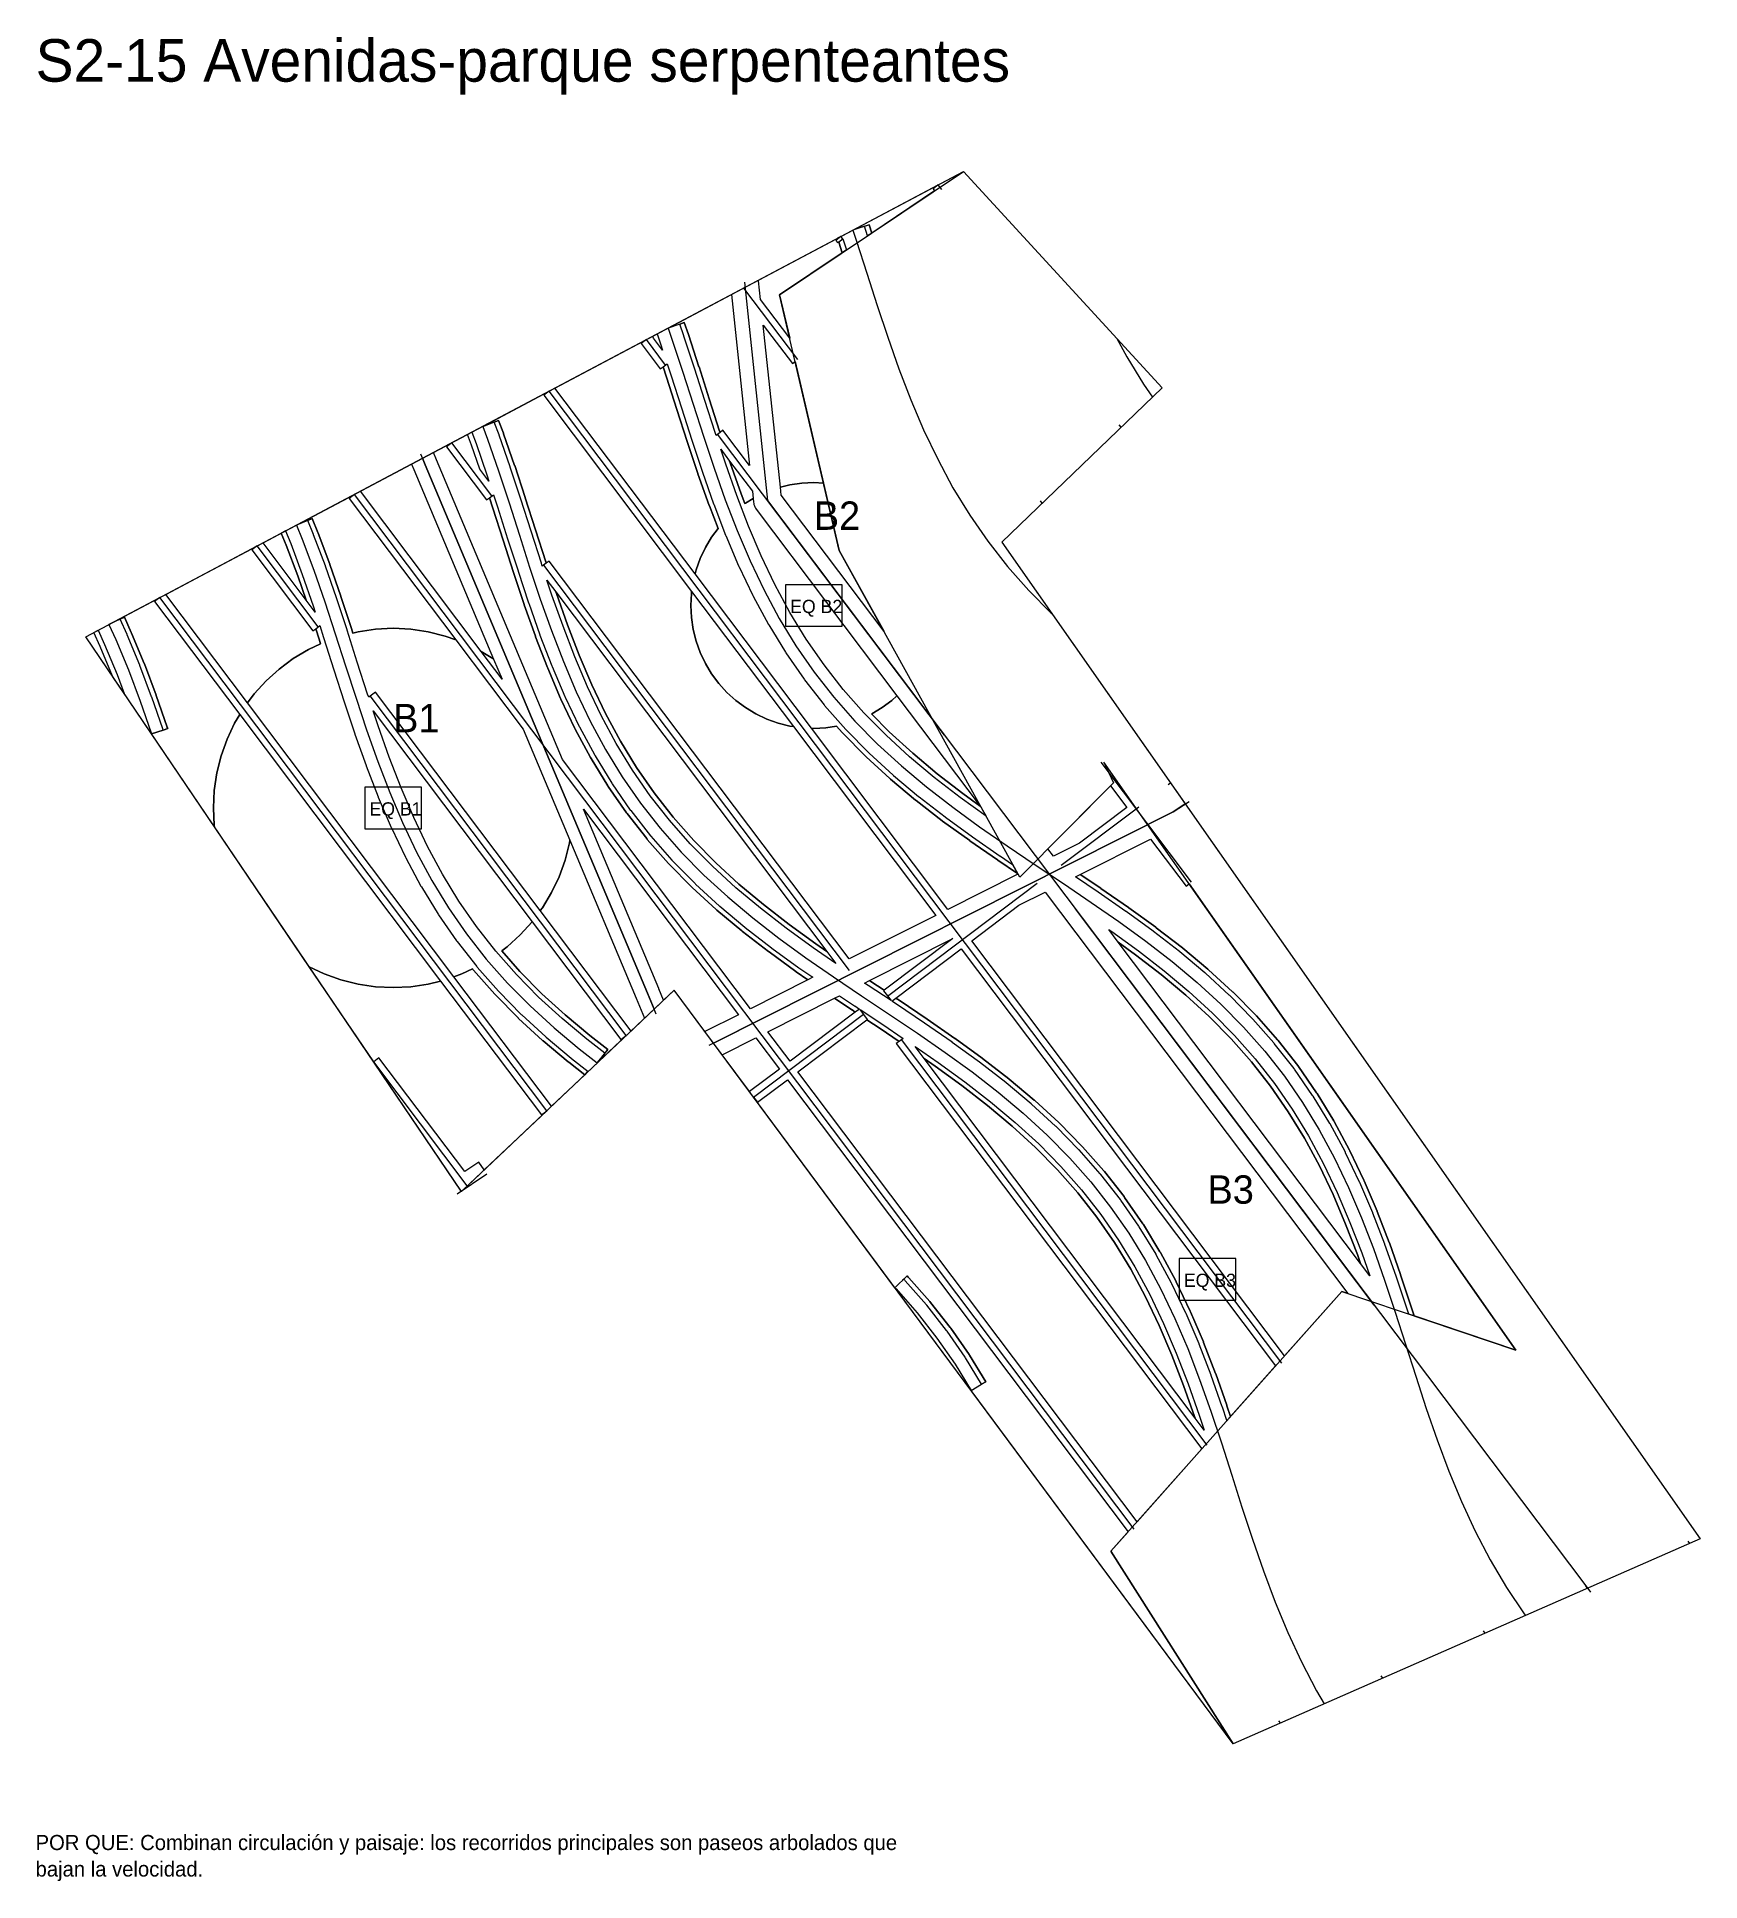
# Model space of a CAD drawing. Header units: metres. Extents: x 3873 to 16340, y -5213 to 3289.
# Drawn here: x 14581 to 16340, y -3113 to -1163 of the extents above; entities that cross this region are included whole.
import ezdxf

# ---------------------------------------------------------------- set-up
doc = ezdxf.new("R2010")
doc.units = ezdxf.units.M
for name, color, linetype, lineweight, plot in [('EQUIPAMIENTO', 5, 'Continuous', 0, False), ('LIMITE-INTERVENCION', 30, 'Continuous', 0, False), ('MANZANAS-PROPUESTAS', 33, 'Continuous', 0, False), ('SECTORES', 1, 'Continuous', 0, False), ('TEXTO', 7, 'Continuous', 0, False), ('VERDE-OBLIGATORIO', 3, 'Continuous', 0, False), ('VERDE-PROPUESTO', 82, 'Continuous', 0, False), ('VIA-BOULEVARD', 30, 'Continuous', 0, False), ('VIA-PRIMARIA', 1, 'Continuous', 0, False), ('VIA-TERCIARIA', 9, 'Continuous', 0, False)]:
    doc.layers.add(name, color=color, linetype=linetype, lineweight=lineweight, plot=plot)

msp = doc.modelspace()

# ---------------------------------------------------------------- texts
at = {"layer": 'EQUIPAMIENTO'}
for s, p in [('EQ B2', (15377.8, -1771.9)), ('EQ B1', (14933, -1986)), ('EQ B3', (15794.1, -2484.5))]:
    msp.add_text(s, height=14, dxfattribs=at).set_placement(p)
at = {"layer": 'SECTORES'}
for s, p in [('B2', (15402.8, -1683.9)), ('B1', (14958, -1898)), ('B3', (15819.1, -2396.5))]:
    msp.add_text(s, height=30, dxfattribs=at).set_placement(p)
at = {"layer": 'TEXTO'}
for s, height, p in [('S2-15 Avenidas-parque serpenteantes', 45, (14580, -1210)), ('POR QUE: Combinan circulación y paisaje: los recorridos principales son paseos arbolados que', 16, (14580, -3080)), ('bajan la velocidad.', 16, (14580, -3108))]:
    msp.add_text(s, height=height, dxfattribs=at).set_placement(p)

# ---------------------------------------------------------------- linework, layer by layer
at = {"layer": 'EQUIPAMIENTO'}
for points in [[(15372.8, -1785.9), (15432.8, -1785.9), (15432.8, -1741.9), (15372.8, -1741.9), (15372.8, -1785.9)], [(14928, -2000), (14988, -2000), (14988, -1956), (14928, -1956), (14928, -2000)], [(15789.1, -2498.5), (15849.1, -2498.5), (15849.1, -2454.5), (15789.1, -2454.5), (15789.1, -2498.5)]]:
    msp.add_lwpolyline(points, close=True, dxfattribs=at)
at = {"layer": 'LIMITE-INTERVENCION'}
msp.add_lwpolyline([(14633, -1797), (15561, -1305), (15771.2, -1533.6), (15601.5, -1696.8), (16340, -2751), (15846.2, -2967.6), (15255.3, -2170.6), (15030.2, -2383.5), (14633, -1797)], close=True, dxfattribs=at)
at = {"layer": 'MANZANAS-PROPUESTAS'}
for points in [[(15528.9, -1323.3), (15530.5, -1325.4), (15464.1, -1370), (15461.3, -1361.3), (15444.2, -1366.9), (15534.5, -1319.1), (15528.9, -1323.3)], [(15431.6, -1373.6), (15428, -1375.5), (15428.2, -1376.1), (15426, -1377.8), (15427.8, -1380.2), (15429.3, -1379.2), (15430.9, -1384.1), (15433, -1390.8), (15366.7, -1435.3), (15377.4, -1481.1), (15346.6, -1440.2), (15344.5, -1420.5), (15342.9, -1420.6), (15431.6, -1373.6), (15431.6, -1373.6)], [(15335, -1616), (15306.8, -1578.5), (15303.7, -1580.8), (15303.2, -1579.4), (15292.3, -1545.5), (15281.5, -1511.5), (15281.4, -1511.4), (15270.3, -1477.5), (15270.2, -1477.3), (15265.8, -1464.6), (15261.1, -1466.3), (15248.8, -1470.5), (15315.9, -1435), (15335, -1616)], [(15349.4, -1467.3), (15380.2, -1508.1), (15383.2, -1505.9), (15413.2, -1634.4), (15402.8, -1633.9), (15390.1, -1634.5), (15377.5, -1636.4), (15367.6, -1638.8), (15349.4, -1467.3)], [(15220.2, -1486.9), (15240.5, -1513.8), (15243.6, -1511.5), (15247.2, -1522.5), (15258.1, -1556.5), (15258.1, -1556.5), (15269, -1590.5), (15269.1, -1590.6), (15280.3, -1624.4), (15280.4, -1624.7), (15292.2, -1658), (15292.4, -1658.5), (15301.6, -1682.4), (15294.7, -1691.6), (15288.2, -1702.6), (15282.7, -1714.1), (15278.4, -1726.1), (15277.3, -1730.5), (15129.2, -1533.9), (15225.8, -1482.7), (15220.2, -1486.9)], [(15117.3, -1541.5), (15273.7, -1749), (15273.4, -1751.1), (15272.8, -1763.9), (15273.4, -1776.6), (15275.3, -1789.2), (15278.4, -1801.6), (15282.7, -1813.6), (15288.2, -1825.1), (15294.7, -1836.1), (15302.3, -1846.3), (15310.9, -1855.8), (15320.3, -1864.3), (15330.6, -1871.9), (15341.5, -1878.5), (15353.1, -1884), (15365.1, -1888.3), (15377.5, -1891.4), (15381.4, -1891.9), (15531.9, -2091.6), (15440.2, -2137.7), (15123.1, -1717), (15120, -1719.3), (15119.6, -1717.8), (15108.7, -1683.9), (15097.8, -1649.9), (15097.7, -1649.8), (15086.6, -1616), (15086.5, -1615.7), (15074.9, -1582.2), (15074.7, -1581.8), (15069.6, -1568.1), (15064.9, -1569.9), (15052.8, -1574.5), (15122.9, -1537.3), (15117.3, -1541.5)], [(15014.4, -1596), (15056.8, -1652.2), (15059.9, -1649.9), (15063.5, -1661), (15074.4, -1694.9), (15074.4, -1694.9), (15085.3, -1728.9), (15085.4, -1729.1), (15096.6, -1762.8), (15096.7, -1763.1), (15108.5, -1796.4), (15108.7, -1796.9), (15121.3, -1829.6), (15121.5, -1830.2), (15135.1, -1862.2), (15135.4, -1862.9), (15150.2, -1893.9), (15150.6, -1894.7), (15166.8, -1924.7), (15167.3, -1925.6), (15185, -1954.5), (15185.5, -1955.3), (15204.7, -1983), (15205.4, -1983.9), (15226.2, -2010.4), (15226.8, -2011.2), (15249.2, -2036.6), (15249.9, -2037.3), (15273.7, -2061.5), (15274.4, -2062.2), (15299.7, -2085.3), (15300.3, -2085.9), (15326.8, -2108.1), (15327.4, -2108.5), (15355, -2129.9), (15355.5, -2130.2), (15384, -2150.9), (15384.3, -2151.2), (15396.6, -2159.7), (15335.8, -2190.3), (15137.1, -1926.6), (15004, -1610), (15004, -1609.9), (15000.6, -1602.1), (15020, -1591.8), (15014.4, -1596)], [(14980, -1620.1), (15064.3, -1820.5), (15063.6, -1820), (15051.2, -1812.6), (14923.4, -1643), (14977.6, -1614.3), (14980, -1620.1)], [(15338.7, -1650.9), (15330.6, -1655.8), (15330, -1656.2), (15326, -1645.8), (15314.4, -1612.9), (15313.8, -1611.1), (15337.9, -1643), (15338.7, -1650.9)], [(14911.6, -1650.6), (15024.3, -1800.1), (15013.2, -1796.2), (14995.1, -1791.6), (14976.6, -1788.9), (14958, -1788), (14939.4, -1788.9), (14921, -1791.6), (14915.6, -1793), (14914.1, -1788.3), (14914, -1788.2), (14902.9, -1754.4), (14902.8, -1754.1), (14891.2, -1720.6), (14891.1, -1720.2), (14878.7, -1687.3), (14878.5, -1686.8), (14872.4, -1672), (14867.8, -1673.9), (14855.8, -1678.9), (14917.2, -1646.4), (14911.6, -1650.6)], [(14820.5, -1697.6), (14844.2, -1685), (14839.8, -1687.4), (14845.1, -1700.2), (14857.3, -1732.6), (14866.1, -1758.1), (14820.5, -1697.6)], [(14808.7, -1705.1), (14873.1, -1790.7), (14876.2, -1788.4), (14879.8, -1799.4), (14881.4, -1804.3), (14868.5, -1810.4), (14852.5, -1820), (14837.5, -1831.1), (14823.7, -1843.6), (14811.1, -1857.4), (14804.1, -1866.9), (14717.6, -1752.1), (14814.3, -1700.9), (14808.7, -1705.1)], [(15416.7, -2129.8), (15405, -2121.7), (15376.8, -2101.2), (15349.7, -2080.2), (15323.7, -2058.5), (15299.1, -2035.9), (15275.9, -2012.4), (15254.2, -1987.8), (15234, -1962.1), (15215.4, -1935.2), (15198.3, -1907.2), (15182.5, -1878), (15168.1, -1847.7), (15154.7, -1816.4), (15142.4, -1784.2), (15130.7, -1751.3), (15130.1, -1749.5), (15416.7, -2129.8)], [(14705.8, -1759.7), (14795.9, -1879.3), (14790.5, -1888.4), (14782.5, -1905.3), (14776.2, -1922.8), (14771.7, -1940.9), (14768.9, -1959.4), (14768, -1978), (14768.9, -1996.6), (14769.1, -1998), (14702.6, -1899.7), (14714.9, -1895.6), (14719.7, -1894.1), (14719.2, -1892.8), (14719.1, -1892.5), (14707.5, -1859.1), (14707.4, -1858.6), (14695, -1825.7), (14694.8, -1825.2), (14681.5, -1793), (14681.2, -1792.3), (14673.9, -1776.4), (14669.3, -1778.5), (14657.5, -1784), (14711.4, -1755.4), (14705.8, -1759.7)], [(15578.8, -1976.1), (15560.5, -1962.8), (15533.4, -1941.8), (15507.4, -1920.1), (15482.7, -1897.5), (15464, -1878.5), (15464.1, -1878.5), (15475, -1871.9), (15485.3, -1864.3), (15490.8, -1859.4), (15578.8, -1976.1)], [(15544.6, -2085.2), (15400.3, -1893.7), (15402.8, -1893.9), (15415.6, -1893.2), (15427, -1891.5), (15432.9, -1898.2), (15433.6, -1898.9), (15457.4, -1923.1), (15458.1, -1923.8), (15483.4, -1946.9), (15484, -1947.5), (15510.5, -1969.7), (15511.1, -1970.1), (15538.7, -1991.5), (15539.1, -1991.8), (15567.7, -2012.5), (15568, -2012.7), (15597.1, -2033), (15597.3, -2033.1), (15618.4, -2047.3), (15618.7, -2047.9), (15544.6, -2085.2)], [(15733.9, -1977.4), (15683.9, -2015.1), (15656.3, -2029), (15650.4, -2021.2), (15716.6, -1954.5), (15733.9, -1977.4)], [(15244, -2181.3), (15239, -2169.1), (15239, -2169), (15159.2, -1979.2), (15323.1, -2196.7), (15287.8, -2214.4), (15255.3, -2170.6), (15244, -2181.3)], [(15215, -2179), (15223.8, -2200.4), (15209.6, -2213.9), (15113.7, -2086.6), (15116, -2083.5), (15125.6, -2067.5), (15133.6, -2050.7), (15139.8, -2033.1), (15144.4, -2015), (15144.8, -2012), (15215, -2179)], [(15759, -2010.9), (15796.6, -2060.7), (15799.8, -2058.3), (16145.3, -2551.5), (16037.7, -2515.2), (16034.6, -2505.6), (16034.6, -2505.4), (16023.3, -2471.6), (16023.2, -2471.3), (16011.4, -2438), (16011.3, -2437.5), (15998.7, -2404.8), (15998.4, -2404.2), (15984.8, -2372.3), (15984.5, -2371.6), (15969.7, -2340.5), (15969.3, -2339.8), (15953.1, -2309.7), (15952.6, -2308.9), (15935, -2280), (15934.4, -2279.1), (15915.2, -2251.4), (15914.6, -2250.5), (15893.8, -2224), (15893.1, -2223.2), (15870.8, -2197.9), (15870.1, -2197.1), (15846.2, -2172.9), (15845.5, -2172.3), (15820.3, -2149.1), (15819.6, -2148.6), (15793.1, -2126.4), (15792.6, -2125.9), (15764.9, -2104.6), (15764.5, -2104.2), (15736, -2083.5), (15735.7, -2083.3), (15706.5, -2063.1), (15706.3, -2062.9), (15684.6, -2048.3), (15759, -2010.9)], [(15569.8, -2118.6), (15619.7, -2080.9), (15647.4, -2067), (15967.4, -2491.6), (15961, -2489.4), (15900.5, -2557.5), (15569.8, -2118.6)], [(15177.5, -2242.9), (15184.9, -2233.3), (15166, -2218.7), (15140, -2196.9), (15115.4, -2174.4), (15092.2, -2150.8), (15072.9, -2129), (15078.6, -2124.9), (15092.4, -2112.3), (15104.9, -2098.5), (15105, -2098.4), (15198.9, -2222.9), (15204.4, -2218.7), (15173.9, -2247.6), (15177.5, -2242.9)], [(15549.7, -2116.2), (15477.2, -2170.8), (15463.3, -2161.6), (15461.7, -2160.5), (15549.7, -2116.2)], [(15724.8, -2119.9), (15743.1, -2133.2), (15770.3, -2154.2), (15796.2, -2175.9), (15820.9, -2198.5), (15844.1, -2222), (15865.8, -2246.6), (15885.9, -2272.3), (15904.5, -2299.2), (15921.7, -2327.3), (15937.4, -2356.5), (15951.9, -2386.7), (15965.2, -2418.1), (15977.6, -2450.2), (15980.9, -2459.6), (15724.8, -2119.9)], [(15558.6, -2127), (15891, -2568.1), (15843.5, -2621.6), (15839.7, -2610.1), (15839.5, -2609.7), (15827.8, -2576.4), (15827.6, -2576), (15815, -2543.2), (15814.8, -2542.7), (15801.1, -2510.7), (15800.8, -2510), (15786, -2479), (15785.6, -2478.2), (15769.4, -2448.2), (15768.9, -2447.3), (15751.3, -2418.4), (15750.7, -2417.6), (15731.5, -2389.8), (15730.9, -2389), (15710.1, -2362.4), (15709.4, -2361.6), (15687.1, -2336.3), (15686.4, -2335.5), (15662.5, -2311.3), (15661.9, -2310.7), (15636.6, -2287.5), (15636, -2287), (15609.4, -2264.8), (15608.9, -2264.4), (15581.2, -2243), (15580.8, -2242.7), (15552.3, -2221.9), (15552, -2221.7), (15522.8, -2201.5), (15522.6, -2201.4), (15493, -2181.4), (15493, -2181.4), (15489.5, -2179.1), (15558.6, -2127)], [(15114.8, -2302.4), (15120.4, -2298.2), (15054.2, -2360.8), (15048.7, -2352.5), (15033.7, -2362.6), (14943.1, -2242.4), (14937.5, -2246.6), (14869.3, -2146), (14885.3, -2153.5), (14902.9, -2159.8), (14921, -2164.3), (14939.4, -2167.1), (14958, -2168), (14976.6, -2167.1), (14995.1, -2164.3), (15008.2, -2161), (15114.8, -2302.4)], [(15125.5, -2293.4), (15022.4, -2156.5), (15030.7, -2153.5), (15042, -2148.2), (15042.5, -2148.9), (15043.1, -2149.7), (15065.5, -2175), (15066.2, -2175.7), (15090.1, -2200), (15090.7, -2200.6), (15116, -2223.8), (15116.6, -2224.3), (15143.2, -2246.5), (15143.7, -2246.9), (15160.7, -2260.1), (15125.5, -2293.4)], [(15424.8, -2179), (15443.2, -2191.4), (15443.3, -2191.5), (15446.7, -2193.8), (15377.7, -2245.8), (15354.1, -2214.6), (15424.8, -2179)], [(15386.1, -2257), (15459.1, -2202), (15472.9, -2211.3), (15493.2, -2224.9), (15490.1, -2227.2), (15813, -2655.8), (15744.6, -2732.8), (15386.1, -2257)], [(15341.4, -2221), (15366.5, -2254.3), (15334.9, -2278), (15305.9, -2238.9), (15341.4, -2221)], [(15519.6, -2243), (15531.3, -2251.2), (15559.4, -2271.6), (15586.6, -2292.6), (15612.6, -2314.4), (15637.2, -2336.9), (15660.4, -2360.5), (15682.1, -2385), (15702.2, -2410.8), (15720.8, -2437.6), (15738, -2465.7), (15753.7, -2494.9), (15768.2, -2525.2), (15781.5, -2556.5), (15793.9, -2588.7), (15805.5, -2621.6), (15806.1, -2623.4), (15519.6, -2243)], [(15569.3, -2594.1), (15580.3, -2587.3), (15584.6, -2584.7), (15567.6, -2556.8), (15567, -2556), (15547.8, -2528.2), (15547.2, -2527.4), (15526.4, -2500.8), (15525.7, -2500), (15503.4, -2474.7), (15502.7, -2474), (15501.5, -2472.7), (15488.7, -2485.4), (15339.1, -2283.7), (15343.3, -2289.2), (15374.9, -2265.4), (15735.1, -2743.4), (15717, -2763.8), (15846.2, -2967.6), (15569.3, -2594.1)]]:
    msp.add_lwpolyline(points, close=True, dxfattribs=at)
at = {"layer": 'SECTORES'}
for points in [[(14989.1, -1608.2), (15561, -1305), (15771.2, -1533.6), (15601.5, -1696.8), (15795.5, -1973.7), (15783, -1982), (15296.9, -2226.6), (15255.3, -2170.6), (15233.9, -2190.8), (15227, -2174), (14992, -1615), (14989.1, -1608.2)], [(15030.2, -2383.5), (15030, -2383.1), (14633, -1797), (14989.1, -1608.2), (14992, -1615), (15227, -2174), (15233.9, -2190.8), (15032.1, -2381.7), (15030.2, -2383.5)], [(15795.5, -1973.7), (16340, -2751), (15846.2, -2967.6), (15296.9, -2226.6), (15783, -1982), (15795.5, -1973.7)]]:
    msp.add_lwpolyline(points, close=True, dxfattribs=at)
at = {"layer": 'VERDE-OBLIGATORIO'}
msp.add_lwpolyline([(16145.3, -2551.5), (15709.6, -1929.5), (15719.7, -1951.3), (15620.6, -2051.3), (15429.8, -1705.7), (15366.7, -1435.3), (15561, -1305), (15771.2, -1533.6), (15601.5, -1696.8), (16340, -2751), (15846.2, -2967.6), (15717, -2763.8), (15961, -2489.4), (16145.3, -2551.5)], close=True, dxfattribs=at)
at = {"layer": 'VERDE-PROPUESTO'}
for points in [[(15456.5, -1362.9), (15444.2, -1366.9)], [(15052.8, -1574.5), (15064.6, -1570)], [(14714.9, -1895.6), (14702.6, -1899.7)], [(15181.9, -2237.3), (15173.9, -2247.6)], [(15497.9, -2476.2), (15496.6, -2477.5)]]:
    msp.add_lwpolyline(points, dxfattribs=at)
for points in [[(15464.1, -1370), (15459.8, -1372.9), (15456.5, -1362.9), (15461.3, -1361.3), (15464.1, -1370)], [(15431.6, -1373.6), (15428.2, -1376.1), (15428, -1375.5), (15431.6, -1373.6)], [(15430.9, -1384.1), (15429.3, -1379.2), (15433.5, -1376), (15435.6, -1382.6), (15437.3, -1387.9), (15433, -1390.8), (15430.9, -1384.1)], [(15237.2, -1476.7), (15240.9, -1487.3), (15243, -1493.9), (15233.5, -1481.2), (15232.7, -1479), (15237.2, -1476.7)], [(15270.2, -1477.3), (15270.3, -1477.5), (15281.4, -1511.4), (15281.5, -1511.5), (15292.3, -1545.5), (15303.2, -1579.4), (15303.7, -1580.8), (15299.5, -1584), (15298.5, -1580.9), (15287.6, -1547), (15276.7, -1513), (15276.7, -1512.9), (15265.5, -1479.1), (15265.5, -1478.9), (15261.1, -1466.3), (15265.8, -1464.6), (15270.2, -1477.3)], [(15597.3, -2033.1), (15597.1, -2033), (15568, -2012.7), (15567.7, -2012.5), (15539.1, -1991.8), (15538.7, -1991.5), (15511.1, -1970.1), (15510.5, -1969.7), (15484, -1947.5), (15483.4, -1946.9), (15458.1, -1923.8), (15457.4, -1923.1), (15433.6, -1898.9), (15432.9, -1898.2), (15427, -1891.5), (15415.6, -1893.2), (15402.8, -1893.9), (15400.3, -1893.7), (15277.3, -1730.5), (15278.4, -1726.1), (15282.7, -1714.1), (15288.2, -1702.6), (15294.7, -1691.6), (15301.6, -1682.4), (15292.4, -1658.5), (15292.2, -1658), (15280.4, -1624.7), (15280.3, -1624.4), (15269.1, -1590.6), (15269, -1590.5), (15258.1, -1556.5), (15258.1, -1556.5), (15247.2, -1522.5), (15243.6, -1511.5), (15247.8, -1508.3), (15251.9, -1521), (15262.8, -1555), (15262.8, -1555), (15273.8, -1588.9), (15273.8, -1589.1), (15285, -1622.8), (15285.1, -1623), (15296.9, -1656.4), (15297, -1656.7), (15309.6, -1689.4), (15309.8, -1689.8), (15323.4, -1721.8), (15323.6, -1722.3), (15338.4, -1753.3), (15338.7, -1753.9), (15354.9, -1783.9), (15355.3, -1784.5), (15372.9, -1813.4), (15373.3, -1814.1), (15392.5, -1841.8), (15393, -1842.4), (15413.8, -1868.9), (15414.3, -1869.5), (15436.6, -1894.9), (15437.1, -1895.4), (15461, -1919.6), (15461.5, -1920.1), (15486.7, -1943.2), (15487.2, -1943.6), (15513.7, -1965.8), (15514.1, -1966.1), (15541.8, -1987.5), (15542.1, -1987.7), (15570.6, -2008.5), (15570.8, -2008.6), (15600, -2028.9), (15600.1, -2029), (15613.1, -2037.7), (15618.4, -2047.3), (15597.3, -2033.1)], [(15119.6, -1717.8), (15120, -1719.3), (15115.8, -1722.4), (15114.8, -1719.3), (15103.9, -1685.4), (15093, -1651.4), (15093, -1651.3), (15081.9, -1617.5), (15081.8, -1617.3), (15070.2, -1583.9), (15070.1, -1583.6), (15064.9, -1569.9), (15069.6, -1568.1), (15074.7, -1581.8), (15074.9, -1582.2), (15086.5, -1615.7), (15086.6, -1616), (15097.7, -1649.8), (15097.8, -1649.9), (15108.7, -1683.9), (15119.6, -1717.8)], [(15036.7, -1583), (15041.2, -1580.6), (15045.7, -1592.5), (15057.2, -1625.7), (15059.4, -1632.4), (15049.8, -1619.6), (15041, -1594.2), (15036.7, -1583)], [(15326, -1645.8), (15330, -1656.2), (15330.6, -1655.8), (15338.7, -1650.9), (15339.1, -1654.6), (15339.3, -1655.9), (15339.6, -1657.2), (15340, -1658.5), (15340.6, -1659.7), (15341.3, -1660.9), (15342, -1662), (15490.8, -1859.4), (15485.3, -1864.3), (15475, -1871.9), (15464.1, -1878.5), (15464, -1878.5), (15482.7, -1897.5), (15507.4, -1920.1), (15533.4, -1941.8), (15560.5, -1962.8), (15578.8, -1976.1), (15579.8, -1977.5), (15585, -1986.8), (15557.5, -1966.8), (15530.2, -1945.7), (15504.1, -1923.9), (15479.3, -1901.1), (15455.9, -1877.4), (15434, -1852.6), (15413.7, -1826.7), (15394.9, -1799.6), (15377.6, -1771.3), (15361.8, -1741.8), (15347.2, -1711.3), (15333.8, -1679.9), (15321.4, -1647.5), (15309.7, -1614.5), (15304.4, -1598.6), (15313.8, -1611.1), (15314.4, -1612.9), (15326, -1645.8)], [(15390.1, -1634.5), (15402.8, -1633.9), (15413.2, -1634.4), (15429.8, -1705.7), (15477.1, -1791.3), (15368.5, -1647.3), (15367.6, -1638.8), (15377.5, -1636.4), (15390.1, -1634.5)], [(15384, -2150.9), (15355.5, -2130.2), (15355, -2129.9), (15327.4, -2108.5), (15326.8, -2108.1), (15300.3, -2085.9), (15299.7, -2085.3), (15274.4, -2062.2), (15273.7, -2061.5), (15249.9, -2037.3), (15249.2, -2036.6), (15226.8, -2011.2), (15226.2, -2010.4), (15205.4, -1983.9), (15204.7, -1983), (15185.5, -1955.3), (15185, -1954.5), (15167.3, -1925.6), (15166.8, -1924.7), (15150.6, -1894.7), (15150.2, -1893.9), (15135.4, -1862.9), (15135.1, -1862.2), (15121.5, -1830.2), (15121.3, -1829.6), (15108.7, -1796.9), (15108.5, -1796.4), (15096.7, -1763.1), (15096.6, -1762.8), (15085.4, -1729.1), (15085.3, -1728.9), (15074.4, -1694.9), (15074.4, -1694.9), (15063.5, -1661), (15059.9, -1649.9), (15064.1, -1646.8), (15068.3, -1659.4), (15079.1, -1693.4), (15079.1, -1693.4), (15090.1, -1727.4), (15090.1, -1727.5), (15101.3, -1761.2), (15101.4, -1761.5), (15113.2, -1794.8), (15113.3, -1795.1), (15125.9, -1827.8), (15126.1, -1828.3), (15139.7, -1860.2), (15139.9, -1860.7), (15154.8, -1891.8), (15155, -1892.3), (15171.2, -1922.3), (15171.6, -1922.9), (15189.2, -1951.8), (15189.6, -1952.5), (15208.8, -1980.2), (15209.3, -1980.8), (15230.1, -2007.4), (15230.6, -2007.9), (15252.9, -2033.3), (15253.4, -2033.8), (15277.3, -2058), (15277.8, -2058.5), (15303.1, -2081.7), (15303.5, -2082), (15330.1, -2104.2), (15330.4, -2104.5), (15358.1, -2125.9), (15358.4, -2126.2), (15386.9, -2146.9), (15387.1, -2147), (15401.7, -2157.1), (15396.6, -2159.7), (15384.3, -2151.2), (15384, -2150.9)], [(14939.4, -1855.4), (14932.2, -1860.9), (14931.1, -1857.7), (14920.2, -1823.8), (14909.3, -1789.9), (14909.3, -1789.8), (14898.2, -1755.9), (14898.1, -1755.7), (14886.5, -1722.3), (14886.4, -1722), (14874, -1689.1), (14873.9, -1688.7), (14867.8, -1673.9), (14872.4, -1672), (14878.5, -1686.8), (14878.7, -1687.3), (14891.1, -1720.2), (14891.2, -1720.6), (14902.8, -1754.1), (14902.9, -1754.4), (14914, -1788.2), (14914.1, -1788.3), (14915.6, -1793), (14921, -1791.6), (14939.4, -1788.9), (14958, -1788), (14976.6, -1788.9), (14995.1, -1791.6), (15013.2, -1796.2), (15024.3, -1800.1), (15095.4, -1894.6), (15144.8, -2012), (15144.4, -2015), (15139.8, -2033.1), (15133.6, -2050.7), (15125.6, -2067.5), (15116, -2083.5), (15113.7, -2086.6), (14939.4, -1855.4)], [(14845.1, -1700.2), (14839.8, -1687.4), (14844.2, -1685), (14849.8, -1698.4), (14862, -1731), (14873.5, -1764.2), (14875.7, -1770.8), (14866.1, -1758.1), (14857.3, -1732.6), (14845.1, -1700.2)], [(15142.4, -1784.2), (15154.7, -1816.4), (15168.1, -1847.7), (15182.5, -1878), (15198.3, -1907.2), (15215.4, -1935.2), (15234, -1962.1), (15254.2, -1987.8), (15275.9, -2012.4), (15299.1, -2035.9), (15323.7, -2058.5), (15349.7, -2080.2), (15376.8, -2101.2), (15405, -2121.7), (15416.7, -2129.8), (15426.3, -2142.6), (15402.1, -2125.8), (15373.8, -2105.2), (15346.5, -2084.1), (15320.4, -2062.3), (15295.6, -2039.5), (15272.2, -2015.8), (15250.3, -1991), (15230, -1965.1), (15211.2, -1938), (15193.9, -1909.7), (15178.1, -1880.3), (15163.5, -1849.8), (15150.1, -1818.3), (15137.7, -1785.9), (15126, -1752.9), (15120.7, -1737), (15130.1, -1749.5), (15130.7, -1751.3), (15142.4, -1784.2)], [(15365.1, -1888.3), (15353.1, -1884), (15341.5, -1878.5), (15330.6, -1871.9), (15320.3, -1864.3), (15310.9, -1855.8), (15302.3, -1846.3), (15294.7, -1836.1), (15288.2, -1825.1), (15282.7, -1813.6), (15278.4, -1801.6), (15275.3, -1789.2), (15273.4, -1776.6), (15272.8, -1763.9), (15273.4, -1751.1), (15273.7, -1749), (15381.4, -1891.9), (15377.5, -1891.4), (15365.1, -1888.3)], [(14661.4, -1838.7), (14648.4, -1807.1), (14641.6, -1792.4), (14646, -1790.1), (14653, -1805.1), (14666.1, -1836.8), (14673.7, -1857.1), (14661.7, -1839.4), (14661.4, -1838.7)], [(14719.2, -1892.8), (14719.7, -1894.1), (14714.9, -1895.6), (14714.5, -1894.4), (14714.4, -1894.2), (14702.8, -1860.7), (14702.7, -1860.4), (14690.4, -1827.5), (14690.2, -1827.1), (14676.9, -1794.9), (14676.7, -1794.4), (14669.3, -1778.5), (14673.9, -1776.4), (14681.2, -1792.3), (14681.5, -1793), (14694.8, -1825.2), (14695, -1825.7), (14707.4, -1858.6), (14707.5, -1859.1), (14719.1, -1892.5), (14719.2, -1892.8)], [(15160.7, -2260.1), (15143.7, -2246.9), (15143.2, -2246.5), (15116.6, -2224.3), (15116, -2223.8), (15090.7, -2200.6), (15090.1, -2200), (15066.2, -2175.7), (15065.5, -2175), (15043.1, -2149.7), (15042.5, -2148.9), (15042, -2148.2), (15030.7, -2153.5), (15022.4, -2156.5), (14804.1, -1866.9), (14811.1, -1857.4), (14823.7, -1843.6), (14837.5, -1831.1), (14852.5, -1820), (14868.5, -1810.4), (14881.4, -1804.3), (14879.8, -1799.4), (14876.2, -1788.4), (14880.4, -1785.2), (14884.6, -1797.8), (14895.5, -1831.8), (14895.5, -1831.8), (14906.4, -1865.8), (14906.4, -1865.9), (14917.7, -1899.6), (14917.7, -1899.9), (14929.5, -1933.2), (14929.7, -1933.5), (14942.2, -1966.2), (14942.4, -1966.7), (14956, -1998.6), (14956.3, -1999.1), (14971.1, -2030.2), (14971.4, -2030.7), (14987.5, -2060.8), (14987.9, -2061.4), (15005.5, -2090.3), (15006, -2090.9), (15025.2, -2118.6), (15025.6, -2119.2), (15046.4, -2145.8), (15046.9, -2146.4), (15069.3, -2171.7), (15069.7, -2172.2), (15093.6, -2196.5), (15094.1, -2196.9), (15119.4, -2220.1), (15119.8, -2220.5), (15146.4, -2242.7), (15146.8, -2243), (15164.4, -2256.6), (15162.3, -2258.6), (15160.7, -2260.1)], [(15064.3, -1820.5), (15073.3, -1841.9), (15051.2, -1812.6), (15063.6, -1820), (15064.3, -1820.5)], [(14976.6, -2167.1), (14958, -2168), (14939.4, -2167.1), (14921, -2164.3), (14902.9, -2159.8), (14885.3, -2153.5), (14869.3, -2146), (14830.9, -2089.1), (14769.1, -1998), (14768.9, -1996.6), (14768, -1978), (14768.9, -1959.4), (14771.7, -1940.9), (14776.2, -1922.8), (14782.5, -1905.3), (14790.5, -1888.4), (14795.9, -1879.3), (15008.2, -2161), (14995.1, -2164.3), (14976.6, -2167.1)], [(15092.4, -2112.3), (15078.6, -2124.9), (15072.9, -2129), (15092.2, -2150.8), (15115.4, -2174.4), (15140, -2196.9), (15166, -2218.7), (15184.9, -2233.3), (15181.9, -2237.3), (15162.9, -2222.6), (15136.7, -2200.7), (15111.9, -2178), (15088.5, -2154.2), (15066.6, -2129.4), (15046.3, -2103.5), (15027.5, -2076.4), (15010.3, -2048.1), (14994.4, -2018.7), (14979.8, -1988.2), (14966.4, -1956.7), (14954, -1924.4), (14942.3, -1891.3), (14937, -1875.4), (15105, -2098.4), (15104.9, -2098.5), (15092.4, -2112.3)], [(16029.9, -2507.1), (16029.8, -2507), (16018.6, -2473.2), (16018.5, -2473), (16006.7, -2439.7), (16006.6, -2439.3), (15994, -2406.6), (15993.8, -2406.2), (15980.2, -2374.2), (15980, -2373.7), (15965.2, -2342.7), (15964.9, -2342.1), (15948.7, -2312.1), (15948.4, -2311.5), (15930.7, -2282.6), (15930.3, -2282), (15911.1, -2254.2), (15910.6, -2253.6), (15889.8, -2227.1), (15889.4, -2226.5), (15867, -2201.2), (15866.5, -2200.6), (15842.6, -2176.4), (15842.2, -2176), (15816.9, -2152.8), (15816.4, -2152.4), (15789.9, -2130.2), (15789.5, -2129.9), (15761.9, -2108.5), (15761.6, -2108.3), (15733, -2087.6), (15732.8, -2087.4), (15703.6, -2067.2), (15703.5, -2067.1), (15679.5, -2050.9), (15684.6, -2048.3), (15706.3, -2062.9), (15706.5, -2063.1), (15735.7, -2083.3), (15736, -2083.5), (15764.5, -2104.2), (15764.9, -2104.6), (15792.6, -2125.9), (15793.1, -2126.4), (15819.6, -2148.6), (15820.3, -2149.1), (15845.5, -2172.3), (15846.2, -2172.9), (15870.1, -2197.1), (15870.8, -2197.9), (15893.1, -2223.2), (15893.8, -2224), (15914.6, -2250.5), (15915.2, -2251.4), (15934.4, -2279.1), (15935, -2280), (15952.6, -2308.9), (15953.1, -2309.7), (15969.3, -2339.8), (15969.7, -2340.5), (15984.5, -2371.6), (15984.8, -2372.3), (15998.4, -2404.2), (15998.7, -2404.8), (16011.3, -2437.5), (16011.4, -2438), (16023.2, -2471.3), (16023.3, -2471.6), (16034.6, -2505.4), (16034.6, -2505.6), (16037.7, -2515.2), (16031.9, -2513.3), (16029.9, -2507.1)], [(15965.2, -2418.1), (15951.9, -2386.7), (15937.4, -2356.5), (15921.7, -2327.3), (15904.5, -2299.2), (15885.9, -2272.3), (15865.8, -2246.6), (15844.1, -2222), (15820.9, -2198.5), (15796.2, -2175.9), (15770.3, -2154.2), (15743.1, -2133.2), (15724.8, -2119.9), (15714.7, -2106.5), (15717.9, -2108.7), (15746.1, -2129.2), (15773.4, -2150.3), (15799.5, -2172.2), (15824.4, -2194.9), (15847.7, -2218.6), (15869.6, -2243.4), (15889.9, -2269.4), (15908.7, -2296.5), (15926, -2324.8), (15941.9, -2354.2), (15956.4, -2384.7), (15969.8, -2416.2), (15982.3, -2448.5), (15990.9, -2472.8), (15980.9, -2459.6), (15977.6, -2450.2), (15965.2, -2418.1)], [(15477.2, -2170.8), (15476.6, -2171.3), (15484.5, -2181.7), (15460.5, -2165.7), (15456.6, -2163.1), (15461.7, -2160.5), (15463.3, -2161.6), (15477.2, -2170.8)], [(15443.2, -2191.4), (15424.8, -2179), (15429.9, -2176.5), (15446, -2187.3), (15446.1, -2187.3), (15451, -2190.6), (15446.7, -2193.8), (15443.3, -2191.5), (15443.2, -2191.4)], [(15493, -2181.4), (15522.6, -2201.4), (15522.8, -2201.5), (15552, -2221.7), (15552.3, -2221.9), (15580.8, -2242.7), (15581.2, -2243), (15608.9, -2264.4), (15609.4, -2264.8), (15636, -2287), (15636.6, -2287.5), (15661.9, -2310.7), (15662.5, -2311.3), (15686.4, -2335.5), (15687.1, -2336.3), (15709.4, -2361.6), (15710.1, -2362.4), (15730.9, -2389), (15731.5, -2389.8), (15750.7, -2417.6), (15751.3, -2418.4), (15768.9, -2447.3), (15769.4, -2448.2), (15785.6, -2478.2), (15786, -2479), (15800.8, -2510), (15801.1, -2510.7), (15814.8, -2542.7), (15815, -2543.2), (15827.6, -2576), (15827.8, -2576.4), (15839.5, -2609.7), (15839.7, -2610.1), (15843.5, -2621.6), (15839.6, -2625.9), (15834.9, -2611.6), (15834.8, -2611.4), (15823, -2578.1), (15822.9, -2577.8), (15810.3, -2545), (15810.2, -2544.6), (15796.5, -2512.7), (15796.3, -2512.2), (15781.5, -2481.1), (15781.2, -2480.5), (15765, -2450.5), (15764.7, -2449.9), (15747, -2421), (15746.6, -2420.4), (15727.4, -2392.7), (15727, -2392.1), (15706.2, -2365.5), (15705.7, -2364.9), (15683.3, -2339.6), (15682.8, -2339), (15659, -2314.8), (15658.5, -2314.4), (15633.2, -2291.2), (15632.8, -2290.8), (15606.2, -2268.6), (15605.8, -2268.3), (15578.2, -2246.9), (15577.9, -2246.7), (15549.3, -2226), (15549.1, -2225.8), (15519.9, -2205.6), (15519.8, -2205.5), (15490.2, -2185.6), (15490.2, -2185.5), (15485.3, -2182.3), (15489.5, -2179.1), (15493, -2181.4), (15493, -2181.4)], [(15459.1, -2202), (15459.6, -2201.6), (15451.8, -2191.2), (15475.7, -2207.1), (15497.4, -2221.7), (15493.2, -2224.9), (15472.9, -2211.3), (15459.1, -2202)], [(15793.9, -2588.7), (15781.5, -2556.5), (15768.2, -2525.2), (15753.7, -2494.9), (15738, -2465.7), (15720.8, -2437.6), (15702.2, -2410.8), (15682.1, -2385), (15660.4, -2360.5), (15637.2, -2336.9), (15612.6, -2314.4), (15586.6, -2292.6), (15559.4, -2271.6), (15531.3, -2251.2), (15519.6, -2243), (15509.9, -2230.3), (15534.2, -2247.1), (15562.4, -2267.6), (15589.7, -2288.7), (15615.8, -2310.6), (15640.7, -2333.3), (15664.1, -2357), (15685.9, -2381.8), (15706.3, -2407.8), (15725, -2434.9), (15742.3, -2463.2), (15758.2, -2492.6), (15772.7, -2523.1), (15786.1, -2554.6), (15798.6, -2586.9), (15810.3, -2620), (15815.6, -2635.9), (15806.1, -2623.4), (15805.5, -2621.6), (15793.9, -2588.7)], [(15567.6, -2556.8), (15584.6, -2584.7), (15580.3, -2587.3), (15563.3, -2559.4), (15562.9, -2558.8), (15543.7, -2531.1), (15543.3, -2530.5), (15522.5, -2503.9), (15522, -2503.3), (15499.6, -2478), (15499.1, -2477.5), (15497.9, -2476.2), (15501.5, -2472.7), (15502.7, -2474), (15503.4, -2474.7), (15525.7, -2500), (15526.4, -2500.8), (15547.2, -2527.4), (15547.8, -2528.2), (15567, -2556), (15567.6, -2556.8)]]:
    msp.add_lwpolyline(points, close=True, dxfattribs=at)
at = {"layer": 'VIA-BOULEVARD'}
for points in [[(15444.2, -1366.9), (15448, -1378.6), (15458.9, -1412.6), (15469.8, -1446.5), (15481.1, -1480.3), (15492.8, -1513.6), (15505.4, -1546.3), (15519, -1578.3), (15533.9, -1609.3), (15550, -1639.3), (15567.7, -1668.2), (15586.9, -1696), (15607.7, -1722.5), (15630.1, -1747.9), (15653.9, -1772.1), (15654.8, -1772.8)], [(15248.8, -1470.5), (15253.2, -1483.2), (15264.3, -1517), (15275.2, -1551), (15286.1, -1585), (15297.4, -1618.7), (15309.2, -1652), (15321.7, -1684.7), (15335.4, -1716.7), (15350.2, -1747.7), (15366.4, -1777.7), (15384, -1806.7), (15403.2, -1834.4), (15424, -1860.9), (15446.4, -1886.3), (15470.2, -1910.5), (15495.5, -1933.6), (15522.1, -1955.8), (15549.7, -1977.2), (15578.2, -1997.9), (15607.4, -2018.2), (15637, -2038.1), (15666.7, -2057.9), (15696.2, -2077.9), (15725.4, -2098.1), (15753.9, -2118.8), (15781.6, -2140.2), (15808.1, -2162.4), (15833.4, -2185.5), (15857.3, -2209.8), (15879.6, -2235.1), (15900.4, -2261.7), (15919.6, -2289.4), (15937.3, -2318.3), (15953.5, -2348.3), (15968.3, -2379.3), (15981.9, -2411.3), (15994.5, -2444), (16006.3, -2477.3), (16017.5, -2511.1), (16028.4, -2545), (16039.3, -2579), (16050.4, -2612.9), (16062, -2646.3), (16074.4, -2679.2), (16087.7, -2711.4), (16102.2, -2742.7), (16117.9, -2773), (16135.2, -2802.3), (16153.9, -2830.3), (16155.2, -2832)], [(15723.2, -1481.4), (15733.7, -1500.9), (15751.4, -1529.8), (15760.9, -1543.5)], [(15052.8, -1574.5), (15057.9, -1588.1), (15069.5, -1621.6), (15080.6, -1655.4), (15091.5, -1689.4), (15102.4, -1723.4), (15113.7, -1757.1), (15125.5, -1790.4), (15138.1, -1823.2), (15151.7, -1855.1), (15166.5, -1886.2), (15182.7, -1916.2), (15200.3, -1945.1), (15219.5, -1972.8), (15240.3, -1999.3), (15262.7, -2024.7), (15286.6, -2048.9), (15311.8, -2072.1), (15338.4, -2094.3), (15366, -2115.6), (15394.5, -2136.4), (15423.7, -2156.6), (15453.3, -2176.5), (15483, -2196.3), (15512.5, -2216.3), (15541.7, -2236.5), (15570.2, -2257.2), (15597.9, -2278.6), (15624.4, -2300.8), (15649.7, -2324), (15673.6, -2348.2), (15695.9, -2373.5), (15716.7, -2400.1), (15735.9, -2427.8), (15753.6, -2456.7), (15769.8, -2486.7), (15784.6, -2517.8), (15798.2, -2549.7), (15810.8, -2582.4), (15822.6, -2615.8), (15833.8, -2649.5), (15844.7, -2683.5), (15855.6, -2717.5), (15866.7, -2751.3), (15878.4, -2784.7), (15890.7, -2817.7), (15904, -2849.8), (15918.5, -2881.1), (15934.3, -2911.5), (15942.5, -2925.4)], [(14987.1, -1603.6), (14992, -1615), (15227, -2174), (15235.9, -2195.8)], [(14855.8, -1678.9), (14861.9, -1693.6), (14874.2, -1726.5), (14885.8, -1760), (14896.9, -1793.8), (14907.8, -1827.8), (14918.8, -1861.8), (14930, -1895.5), (14941.8, -1928.9), (14954.4, -1961.6), (14968, -1993.5), (14982.8, -2024.6), (14999, -2054.6), (15016.6, -2083.5), (15035.8, -2111.2), (15056.6, -2137.8), (15079, -2163.1), (15102.9, -2187.3), (15128.2, -2210.5), (15154.7, -2232.7), (15173.9, -2247.6)], [(14657.5, -1784), (14664.9, -1799.9), (14678.2, -1832), (14690.5, -1865), (14702.1, -1898.4), (14702.6, -1899.7)], [(15488.7, -2485.4), (15489.9, -2486.6), (15512.2, -2511.9), (15533, -2538.5), (15552.2, -2566.2), (15569.3, -2594.1)]]:
    msp.add_lwpolyline(points, dxfattribs=at)
at = {"layer": 'VIA-PRIMARIA'}
for points in [[(15329.6, -1422), (15354, -1653), (16218, -2799), (16224.1, -2807.3)], [(15292.3, -2228.9), (15783, -1982), (15799.7, -1971)], [(15025.8, -2385.9), (15057.1, -2365)]]:
    msp.add_lwpolyline(points, dxfattribs=at)
at = {"layer": 'VIA-TERCIARIA'}
for points in [[(15538.2, -1323.9), (15534.5, -1319.1)], [(15433.4, -1376), (15431.6, -1373.6)], [(15385.8, -1503.9), (15328.7, -1428.2)], [(15246.1, -1509.6), (15225.8, -1482.7)], [(15897.6, -2565.2), (15122.9, -1537.3)], [(15727.7, -1575.4), (15725.9, -1573)], [(15062.4, -1648), (15020, -1591.8)], [(15541.1, -1901.1), (15301.2, -1582.7)], [(15741.7, -2740.6), (14917.2, -1646.4)], [(15644.2, -1655.7), (15642.4, -1653.3)], [(14878.7, -1786.4), (14814.3, -1700.9)], [(15440.6, -2149.9), (15117.5, -1721.2)], [(15120.4, -2298.2), (14711.4, -1755.4)], [(15204.4, -2218.7), (14933.8, -1859.6)], [(15802.2, -2056.5), (15706.6, -1929.6)], [(15777.5, -1953.3), (15779.9, -1951.5)], [(15664.5, -2038.5), (15746.4, -1976.8)], [(15480.8, -2176.9), (15639.1, -2057.6)], [(15995.3, -2503.9), (15679.4, -2084.6)], [(15339.1, -2283.7), (15455.4, -2196)], [(15818.7, -2651.7), (15495.7, -2223)], [(15036.3, -2377.7), (14937.5, -2246.6)], [(16329.1, -2755.8), (16327.3, -2753.3)], [(16220.9, -2803.2), (16219.1, -2800.8)], [(16112.7, -2850.7), (16110.8, -2848.2)], [(16004.5, -2898.2), (16002.6, -2895.7)], [(15896.2, -2945.6), (15894.4, -2943.2)]]:
    msp.add_lwpolyline(points, dxfattribs=at)

msp.set_redraw_order([(e.dxf.handle, doc.entitydb.next_handle()) for e in msp.query("TEXT MTEXT ATTDEF DIMENSION ARC_DIMENSION")])  # texts and dimensions are drawn at this point

doc.saveas('drawing.dxf')
